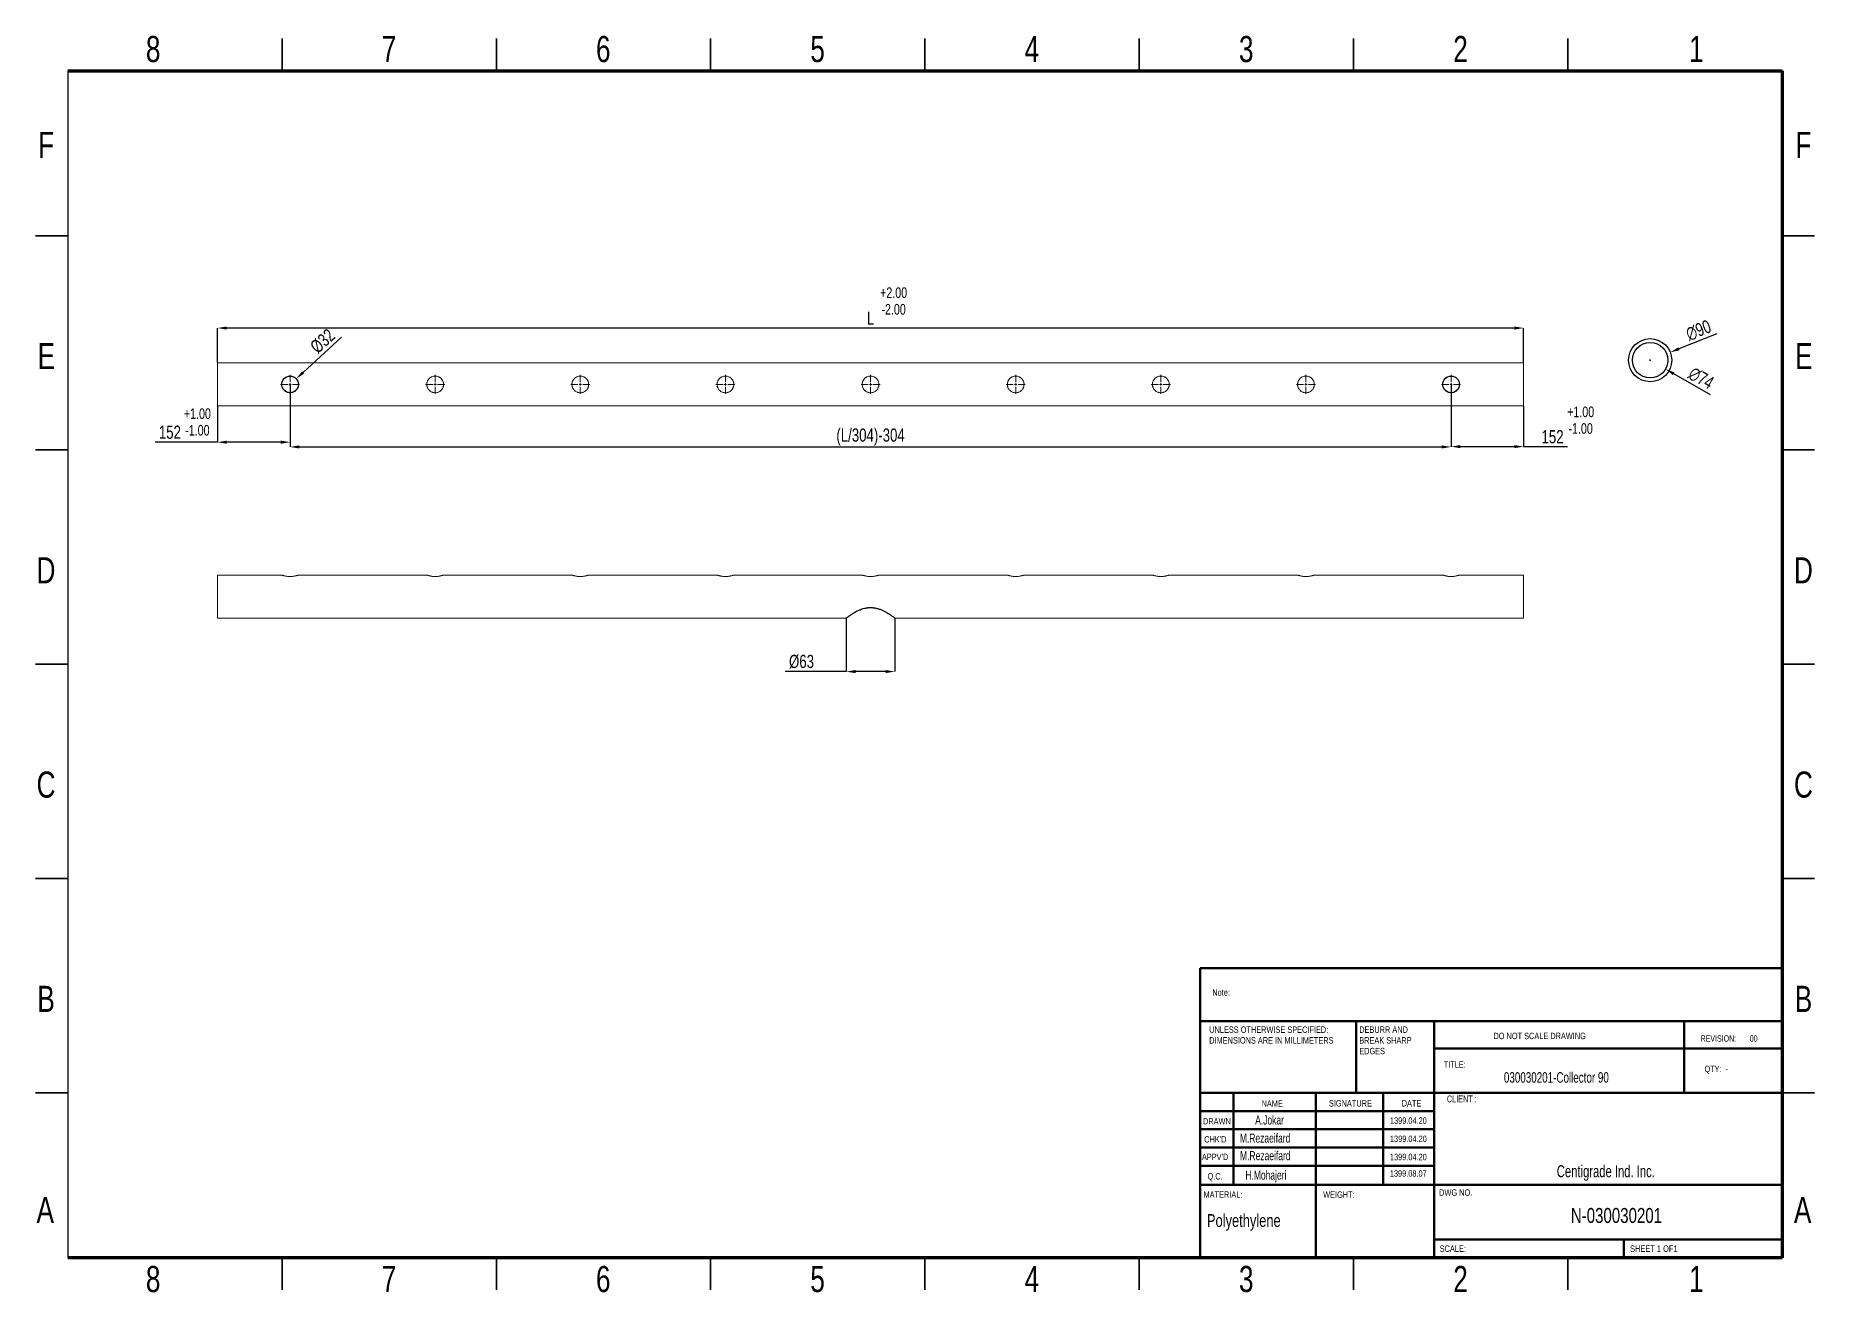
# Model space of a CAD drawing. Header units: millimetres. Extents: x -2608 to 1105, y -1717 to 906.
import ezdxf

# ---------------------------------------------------------------- set-up
doc = ezdxf.new("R2010")
doc.units = ezdxf.units.MM
doc.linetypes.add('SLD-Solid', pattern=[0])
doc.styles.add('SLDTEXTSTYLE0', font='TXT', dxfattribs={"width": 0.75})
doc.styles.add('SLDTEXTSTYLE1', font='TXT', dxfattribs={"width": 0.686449})
doc.styles.add('SLDTEXTSTYLE2', font='TXT', dxfattribs={"width": 0.652778})
doc.styles.add('SLDTEXTSTYLE3', font='TXT', dxfattribs={"width": 0.692308})
doc.styles.add('SLDTEXTSTYLE4', font='TXT', dxfattribs={"width": 0.7})
doc.styles.add('SLDTEXTSTYLE5', font='TXT', dxfattribs={"width": 0.678571})
doc.dimstyles.new('SLDDIMSTYLE30', dxfattribs={"dimscale": 13, "dimtxt": 2.116667, "dimasz": 1.5, "dimexe": 0, "dimexo": 0.0625, "dimgap": 0.529167, "dimtad": 1, "dimdec": 0, "dimrnd": 1e-09, "dimzin": 12, "dimdsep": 46, "dimtxsty": 'SLDTEXTSTYLE0', "dimcen": 0.09, "dimadec": 0, "dimazin": 3, "dimtfac": 1, "dimtdec": 0, "dimtofl": 0, "dimtmove": 0, "dimatfit": 3, "dimfxl": 1, "dimfrac": 2, "dimtolj": 1, "dimtzin": 12, "dimarcsym": 0})

msp = doc.modelspace()

# ---------------------------------------------------------------- texts
at = {"color": 7, "linetype": 'Continuous', "lineweight": 0}
for s, insert, char_height, attachment_point, style in [('8', (-2362.2, 905.6), 54.5, 2, 'SLDTEXTSTYLE0'), ('7', (-1870.1, 905.6), 54.5, 2, 'SLDTEXTSTYLE0'), ('6', (-1422.9, 905.6), 54.5, 2, 'SLDTEXTSTYLE0'), ('5', (-975.6, 905.6), 54.5, 2, 'SLDTEXTSTYLE0'), ('4', (-528.3, 905.6), 54.5, 2, 'SLDTEXTSTYLE0'), ('3', (-81, 905.6), 54.5, 2, 'SLDTEXTSTYLE0'), ('2', (366.3, 905.6), 54.5, 2, 'SLDTEXTSTYLE0'), ('1', (858.3, 905.6), 54.5, 2, 'SLDTEXTSTYLE0'), ('F', (-2585.8, 705.4), 54.5, 2, 'SLDTEXTSTYLE0'), ('F', (1081.9, 705.4), 54.5, 2, 'SLDTEXTSTYLE0'), ('E', (-2585.2, 264.8), 54.5, 2, 'SLDTEXTSTYLE0'), ('E', (1082.6, 264.8), 54.5, 2, 'SLDTEXTSTYLE0'), ('D', (-2585.9, -182.5), 54.5, 2, 'SLDTEXTSTYLE0'), ('D', (1081.9, -182.5), 54.5, 2, 'SLDTEXTSTYLE0'), ('C', (-2585.8, -629.8), 54.5, 2, 'SLDTEXTSTYLE0'), ('C', (1081.9, -629.8), 54.5, 2, 'SLDTEXTSTYLE0'), ('B', (-2585.7, -1077.1), 54.5, 2, 'SLDTEXTSTYLE0'), ('Note:', (-151.7, -1084.3), 13.42, 1, 'SLDTEXTSTYLE0'), ('B', (1082.1, -1077.1), 54.5, 2, 'SLDTEXTSTYLE0'), ('DO NOT SCALE DRAWING', (435, -1175), 13.419, 1, 'SLDTEXTSTYLE0'), ('REVISION:       00', (867.4, -1180.3), 13.419, 1, 'SLDTEXTSTYLE2'), ('TITLE:', (331.2, -1234.6), 13.42, 1, 'SLDTEXTSTYLE0'), ('030030201-Collector 90', (456.8, -1257.3), 21.917, 1, 'SLDTEXTSTYLE4'), ('QTY:  -', (875.6, -1243.8), 13.42, 1, 'SLDTEXTSTYLE5'), ('NAME', (-48.9, -1316.1), 13.42, 1, 'SLDTEXTSTYLE0'), ('SIGNATURE', (91.6, -1315.6), 13.42, 1, 'SLDTEXTSTYLE0'), ('DATE', (243.5, -1315.6), 13.42, 1, 'SLDTEXTSTYLE0'), ('CLIENT :', (337.8, -1306), 14.2, 1, 'SLDTEXTSTYLE4'), ('DRAWN', (-171.3, -1353), 13.42, 1, 'SLDTEXTSTYLE1'), ('A.Jokar', (-62.3, -1347.7), 18.94, 1, 'SLDTEXTSTYLE4'), ('1399.04.20', (219, -1351.7), 13.42, 1, 'SLDTEXTSTYLE0'), ("CHK'D", (-168.7, -1390.7), 13.42, 1, 'SLDTEXTSTYLE0'), ('M.Rezaeifard', (-94.3, -1385.5), 18.935, 1, 'SLDTEXTSTYLE4'), ('1399.04.20', (219, -1389.7), 13.42, 1, 'SLDTEXTSTYLE0'), ("APPV'D", (-173.5, -1427.4), 13.42, 1, 'SLDTEXTSTYLE0'), ('M.Rezaeifard', (-93.9, -1422.2), 18.935, 1, 'SLDTEXTSTYLE4'), ('1399.04.20', (219, -1427.7), 13.42, 1, 'SLDTEXTSTYLE0'), ('Q.C.', (-161.7, -1468), 13.42, 1, 'SLDTEXTSTYLE0'), ('H.Mohajeri', (-82.8, -1462.8), 18.94, 1, 'SLDTEXTSTYLE4'), ('1399.08.07', (218.8, -1462), 13.42, 1, 'SLDTEXTSTYLE0'), ('Centigrade Ind. Inc.', (567.2, -1451.6), 25.048, 1, 'SLDTEXTSTYLE4'), ('A', (-2587.4, -1517.7), 54.5, 2, 'SLDTEXTSTYLE0'), ('MATERIAL:', (-170.1, -1506.2), 13.42, 1, 'SLDTEXTSTYLE0'), ('WEIGHT:', (79.6, -1506.2), 13.41, 1, 'SLDTEXTSTYLE0'), ('DWG NO.', (321.7, -1501.9), 13.42, 1, 'SLDTEXTSTYLE0'), ('A', (1080.3, -1517.7), 54.5, 2, 'SLDTEXTSTYLE0'), ('Polyethylene', (-163, -1553.6), 26.812, 1, 'SLDTEXTSTYLE0'), ('N-030030201', (596.5, -1540.8), 31.31, 1, 'SLDTEXTSTYLE0'), ('SCALE:', (322.8, -1619), 13.42, 1, 'SLDTEXTSTYLE0'), ('SHEET 1 OF1', (720, -1619), 13.419, 1, 'SLDTEXTSTYLE3'), ('8', (-2362.2, -1661.8), 54.5, 2, 'SLDTEXTSTYLE0'), ('7', (-1870.1, -1661.8), 54.5, 2, 'SLDTEXTSTYLE0'), ('6', (-1422.9, -1661.8), 54.5, 2, 'SLDTEXTSTYLE0'), ('5', (-975.6, -1661.8), 54.5, 2, 'SLDTEXTSTYLE0'), ('4', (-528.3, -1661.8), 54.5, 2, 'SLDTEXTSTYLE0'), ('3', (-81, -1661.8), 54.5, 2, 'SLDTEXTSTYLE0'), ('2', (366.3, -1661.8), 54.5, 2, 'SLDTEXTSTYLE0'), ('1', (858.3, -1661.8), 54.5, 2, 'SLDTEXTSTYLE0')]:
    msp.add_mtext(s, dxfattribs=dict(at, insert=insert, char_height=char_height, attachment_point=attachment_point, style=style))
at = {"color": 7, "linetype": 'Continuous', "lineweight": 18, "char_height": 22.22, "attachment_point": 2, "style": 'SLDTEXTSTYLE0'}
for s, insert in [('\\A1;+2.00', (-816.9, 380.9)), ('\\A1;-2.00', (-816.9, 346.2)), ('\\A1;+1.00', (-2269.9, 128.4)), ('\\A1;+1.00', (617, 132.1)), ('\\A1;-1.00', (-2269.9, 93.7)), ('\\A1;-1.00', (617, 97.4))]:
    msp.add_mtext(s, dxfattribs=dict(at, insert=insert))

# ---------------------------------------------------------------- blocks, each defined once
blk = doc.blocks.new('SW_NOTE_62')
at = {"color": 0, "linetype": 'Continuous', "lineweight": 0, "char_height": 1.5, "attachment_point": 1, "style": 'SLDTEXTSTYLE0'}
for s, insert in [('UNLESS OTHERWISE SPECIFIED:', (0, 1.93)), ('DIMENSIONS ARE IN MILLIMETERS', (0, -0.57))]:
    blk.add_mtext(s, dxfattribs=dict(at, insert=insert))
blk = doc.blocks.new('SW_NOTE_63')
at = {"color": 0, "linetype": 'Continuous', "lineweight": 0, "char_height": 1.5, "attachment_point": 1, "style": 'SLDTEXTSTYLE0'}
for s, insert in [('DEBURR AND', (0, 1.93)), ('BREAK SHARP', (0, -0.57)), ('EDGES', (0, -3.07))]:
    blk.add_mtext(s, dxfattribs=dict(at, insert=insert))
blk = doc.blocks.new('SW_CENTERMARKSYMBOL_0')
at = {"color": 0, "linetype": 'SLD-Solid', "lineweight": 0}
for p, q in [((-0.25, 0), (-1, 0)), ((0, 0), (-0.125, 0)), ((0, 0.25), (0, 1)), ((0, 0), (0, 0.125)), ((0, 0), (0, -0.125)), ((0, 0), (0.125, 0)), ((0.25, 0), (1, 0)), ((0, -0.25), (0, -1))]:
    blk.add_line(p, q, dxfattribs=at)
blk = doc.blocks.new('SW_CENTERMARKSYMBOL_1')
at = {"color": 0, "linetype": 'SLD-Solid', "lineweight": 0}
for p, q in [((-0.25, 0), (-1, 0)), ((0, 0), (-0.125, 0)), ((0, 0.25), (0, 1)), ((0, 0), (0, 0.125)), ((0, 0), (0, -0.125)), ((0, 0), (0.125, 0)), ((0.25, 0), (1, 0)), ((0, -0.25), (0, -1))]:
    blk.add_line(p, q, dxfattribs=at)
blk = doc.blocks.new('SW_CENTERMARKSYMBOL_2')
at = {"color": 0, "linetype": 'SLD-Solid', "lineweight": 0}
for p, q in [((-0.25, 0), (-1, 0)), ((0, 0), (-0.125, 0)), ((0, 0.25), (0, 1)), ((0, 0), (0, 0.125)), ((0, 0), (0, -0.125)), ((0, 0), (0.125, 0)), ((0.25, 0), (1, 0)), ((0, -0.25), (0, -1))]:
    blk.add_line(p, q, dxfattribs=at)
blk = doc.blocks.new('SW_CENTERMARKSYMBOL_3')
at = {"color": 0, "linetype": 'SLD-Solid', "lineweight": 0}
for p, q in [((-0.25, 0), (-1, 0)), ((0, 0), (-0.125, 0)), ((0, 0.25), (0, 1)), ((0, 0), (0, 0.125)), ((0, 0), (0, -0.125)), ((0, 0), (0.125, 0)), ((0.25, 0), (1, 0)), ((0, -0.25), (0, -1))]:
    blk.add_line(p, q, dxfattribs=at)
blk = doc.blocks.new('SW_CENTERMARKSYMBOL_4')
at = {"color": 0, "linetype": 'SLD-Solid', "lineweight": 0}
for p, q in [((-0.25, 0), (-1, 0)), ((0, 0), (-0.125, 0)), ((0, 0.25), (0, 1)), ((0, 0), (0, 0.125)), ((0, 0), (0, -0.125)), ((0, 0), (0.125, 0)), ((0.25, 0), (1, 0)), ((0, -0.25), (0, -1))]:
    blk.add_line(p, q, dxfattribs=at)
blk = doc.blocks.new('SW_CENTERMARKSYMBOL_5')
at = {"color": 0, "linetype": 'SLD-Solid', "lineweight": 0}
for p, q in [((-0.25, 0), (-1, 0)), ((0, 0), (-0.125, 0)), ((0, 0.25), (0, 1)), ((0, 0), (0, 0.125)), ((0, 0), (0, -0.125)), ((0, 0), (0.125, 0)), ((0.25, 0), (1, 0)), ((0, -0.25), (0, -1))]:
    blk.add_line(p, q, dxfattribs=at)
blk = doc.blocks.new('SW_CENTERMARKSYMBOL_6')
at = {"color": 0, "linetype": 'SLD-Solid', "lineweight": 0}
for p, q in [((-0.25, 0), (-1, 0)), ((0, 0), (-0.125, 0)), ((0, 0.25), (0, 1)), ((0, 0), (0, 0.125)), ((0, 0), (0, -0.125)), ((0, 0), (0.125, 0)), ((0.25, 0), (1, 0)), ((0, -0.25), (0, -1))]:
    blk.add_line(p, q, dxfattribs=at)
blk = doc.blocks.new('SW_CENTERMARKSYMBOL_7')
at = {"color": 0, "linetype": 'SLD-Solid', "lineweight": 0}
for p, q in [((-0.25, 0), (-1, 0)), ((0, 0), (-0.125, 0)), ((0, 0.25), (0, 1)), ((0, 0), (0, 0.125)), ((0, 0), (0, -0.125)), ((0, 0), (0.125, 0)), ((0.25, 0), (1, 0)), ((0, -0.25), (0, -1))]:
    blk.add_line(p, q, dxfattribs=at)
blk = doc.blocks.new('SW_CENTERMARKSYMBOL_8')
at = {"color": 0, "linetype": 'SLD-Solid', "lineweight": 0}
for p, q in [((-0.25, 0), (-1, 0)), ((0, 0), (-0.125, 0)), ((0, 0.25), (0, 1)), ((0, 0), (0, 0.125)), ((0, 0), (0, -0.125)), ((0, 0), (0.125, 0)), ((0.25, 0), (1, 0)), ((0, -0.25), (0, -1))]:
    blk.add_line(p, q, dxfattribs=at)
blk = doc.blocks.new('*D13')
at = {"color": 0, "lineweight": -2, "transparency": 16777216}
for p, q in [((-2228, 223.9), (-2228, 296)), ((478.5, 296), (-2208.5, 296)), ((498, 223.9), (498, 296))]:
    blk.add_line(p, q, dxfattribs=at)
at = {"color": 0, "transparency": 16777216}
for points in [[(-2208.5, 299.2), (-2208.5, 292.7), (-2228, 296)], [(478.5, 299.2), (478.5, 292.7), (498, 296)]]:
    blk.add_solid(points, dxfattribs=at)
at = {"layer": 'Defpoints', "color": 0, "transparency": 16777216}
for p in [(-2228, 296), (-2228, 223.1), (498, 223.1)]:
    blk.add_point(p, dxfattribs=at)
at = {"color": 0, "transparency": 16777216, "insert": (-865, 316.6), "char_height": 27.52, "attachment_point": 5, "style": 'SLDTEXTSTYLE0'}
blk.add_mtext('\\A1;L', dxfattribs=at)
blk = doc.blocks.new('*D14')
at = {"color": 0, "lineweight": -2, "transparency": 16777216}
for p, q in [((-2076.5, 157.6), (-2076.5, 57.7)), ((-2228, 132.7), (-2228, 57.7)), ((-2228, 57.7), (-2358.2, 57.7)), ((-2096, 57.7), (-2208.5, 57.7))]:
    blk.add_line(p, q, dxfattribs=at)
at = {"color": 0, "transparency": 16777216}
for points in [[(-2208.5, 60.9), (-2208.5, 54.4), (-2228, 57.7)], [(-2096, 60.9), (-2096, 54.4), (-2076.5, 57.7)]]:
    blk.add_solid(points, dxfattribs=at)
at = {"layer": 'Defpoints', "color": 0, "transparency": 16777216}
for p in [(-2076.5, 158.4), (-2228, 133.5), (-2228, 57.7)]:
    blk.add_point(p, dxfattribs=at)
at = {"color": 0, "transparency": 16777216, "insert": (-2327.3, 78.3), "char_height": 27.52, "attachment_point": 5, "style": 'SLDTEXTSTYLE0'}
blk.add_mtext('\\A1;152', dxfattribs=at)
blk = doc.blocks.new('*D15')
at = {"color": 0, "lineweight": -2, "transparency": 16777216}
for p, q in [((346.6, 157.6), (346.6, 48.4)), ((498, 132.7), (498, 48.4)), ((366.1, 48.4), (478.5, 48.4)), ((498, 48.4), (589.2, 48.4))]:
    blk.add_line(p, q, dxfattribs=at)
at = {"color": 0, "transparency": 16777216}
for points in [[(366.1, 51.7), (366.1, 45.2), (346.6, 48.4)], [(478.5, 51.7), (478.5, 45.2), (498, 48.4)]]:
    blk.add_solid(points, dxfattribs=at)
at = {"layer": 'Defpoints', "color": 0, "transparency": 16777216}
for p in [(346.6, 158.4), (498, 133.5), (346.6, 48.4)]:
    blk.add_point(p, dxfattribs=at)
at = {"color": 0, "transparency": 16777216, "insert": (558.3, 69), "char_height": 27.52, "attachment_point": 5, "style": 'SLDTEXTSTYLE0'}
blk.add_mtext('\\A1;152', dxfattribs=at)
blk = doc.blocks.new('*D16')
at = {"color": 0, "lineweight": -2, "transparency": 16777216}
for p, q in [((-2076.5, 177.5), (-2076.5, 47.8)), ((346.6, 177.5), (346.6, 47.8)), ((-2057, 47.8), (327.1, 47.8))]:
    blk.add_line(p, q, dxfattribs=at)
at = {"color": 0, "transparency": 16777216}
for points in [[(-2057, 51), (-2057, 44.5), (-2076.5, 47.8)], [(327.1, 51), (327.1, 44.5), (346.6, 47.8)]]:
    blk.add_solid(points, dxfattribs=at)
at = {"layer": 'Defpoints', "color": 0, "transparency": 16777216}
for p in [(-2076.5, 178.3), (346.6, 178.3), (346.6, 47.8)]:
    blk.add_point(p, dxfattribs=at)
at = {"color": 0, "transparency": 16777216, "insert": (-865, 68.4), "char_height": 27.517, "attachment_point": 5, "style": 'SLDTEXTSTYLE0'}
blk.add_mtext('\\A1;(L/304)-304', dxfattribs=at)
blk = doc.blocks.new('*D17')
at = {"color": 0, "lineweight": -2, "transparency": 16777216}
for p, q in [((-1969.2, 276.6), (-2049.3, 203.2)), ((-2077.7, 178.3), (-2075.4, 178.3)), ((-2076.5, 177.1), (-2076.5, 179.5))]:
    blk.add_line(p, q, dxfattribs=at)
at = {"color": 0, "transparency": 16777216}
blk.add_solid([(-2051.5, 205.6), (-2047.1, 200.8), (-2063.7, 190.1)], dxfattribs=at)
at = {"layer": 'Defpoints', "color": 0, "transparency": 16777216}
for p in [(-2063.7, 190.1), (-2089.4, 166.5)]:
    blk.add_point(p, dxfattribs=at)
at = {"color": 0, "transparency": 16777216, "insert": (-2008.5, 268.6), "char_height": 27.52, "attachment_point": 5, "rotation": 42.4722, "style": 'SLDTEXTSTYLE0'}
blk.add_mtext('\\A1;%%C32', dxfattribs=at)
blk = doc.blocks.new('*D18')
at = {"color": 0, "lineweight": -2, "transparency": 16777216}
for p, q in [((-915.7, -310.2), (-915.7, -421.2)), ((-814.3, -310.2), (-814.3, -421.2)), ((-915.7, -421.2), (-1043.5, -421.2)), ((-833.8, -421.2), (-896.2, -421.2))]:
    blk.add_line(p, q, dxfattribs=at)
at = {"color": 0, "transparency": 16777216}
for points in [[(-896.2, -417.9), (-896.2, -424.4), (-915.7, -421.2)], [(-833.8, -417.9), (-833.8, -424.4), (-814.3, -421.2)]]:
    blk.add_solid(points, dxfattribs=at)
at = {"layer": 'Defpoints', "color": 0, "transparency": 16777216}
for p in [(-915.7, -309.4), (-814.3, -309.4), (-915.7, -421.2)]:
    blk.add_point(p, dxfattribs=at)
at = {"color": 0, "transparency": 16777216, "insert": (-1009.1, -400.5), "char_height": 27.52, "attachment_point": 5, "style": 'SLDTEXTSTYLE0'}
blk.add_mtext('\\A1;%%C63', dxfattribs=at)
blk = doc.blocks.new('*D19')
at = {"color": 0, "lineweight": -2, "transparency": 16777216}
for p, q in [((901, 283.8), (822.1, 252.5)), ((761, 228.8), (763.3, 228.8)), ((762.1, 227.6), (762.1, 230))]:
    blk.add_line(p, q, dxfattribs=at)
at = {"color": 0, "transparency": 16777216}
blk.add_solid([(820.9, 255.6), (823.3, 249.5), (804, 245.4)], dxfattribs=at)
at = {"layer": 'Defpoints', "color": 0, "transparency": 16777216}
for p in [(804, 245.4), (720.3, 212.2)]:
    blk.add_point(p, dxfattribs=at)
at = {"color": 0, "transparency": 16777216, "insert": (863, 291), "char_height": 27.52, "attachment_point": 5, "rotation": 21.6206, "style": 'SLDTEXTSTYLE0'}
blk.add_mtext('\\A1;∅90', dxfattribs=at)
blk = doc.blocks.new('*D20')
at = {"color": 0, "lineweight": -2, "transparency": 16777216}
for p, q in [((761, 228.8), (763.3, 228.8)), ((762.1, 227.6), (762.1, 230)), ((887.9, 156.3), (811.1, 200.6))]:
    blk.add_line(p, q, dxfattribs=at)
at = {"color": 0, "transparency": 16777216}
blk.add_solid([(812.7, 203.4), (809.5, 197.7), (794.2, 210.3)], dxfattribs=at)
at = {"layer": 'Defpoints', "color": 0, "transparency": 16777216}
for p in [(730.1, 247.3), (794.2, 210.3)]:
    blk.add_point(p, dxfattribs=at)
at = {"color": 0, "transparency": 16777216, "insert": (868.4, 191.3), "char_height": 27.52, "attachment_point": 5, "rotation": 330.0315, "style": 'SLDTEXTSTYLE0'}
blk.add_mtext('\\A1;∅74', dxfattribs=at)

# ---------------------------------------------------------------- dimensions: what is measured, and where the dimension line sits
for base, p1, p2, text, picture, middle in [((-2228, 296), (498, 223.1), (-2228, 223.1), 'L', '*D13', (-865, 316.6)), ((346.6, 47.8), (-2076.5, 178.3), (346.6, 178.3), '(L/304)-304', '*D16', (-865, 68.4))]:
    dim = msp.add_linear_dim(base=base, p1=p1, p2=p2, text=text, dimstyle='SLDDIMSTYLE30')
    dim.commit()
    dim.dimension.update_dxf_attribs({"geometry": picture, "text_midpoint": middle})
dim = msp.add_diameter_dim_2p(p1=(-2089.4, 166.5), p2=(-2063.7, 190.1), text='%%C32', dimstyle='SLDDIMSTYLE30')
dim.commit()
dim.dimension.update_dxf_attribs({"geometry": '*D17', "text_midpoint": (-1994.6, 253.4), "dimtype": 163})
dim = msp.add_diameter_dim_2p(p1=(720.3, 212.2), p2=(804, 245.4), dimstyle='SLDDIMSTYLE30')
dim.commit()
dim.dimension.update_dxf_attribs({"geometry": '*D19', "text_midpoint": (863, 291)})
dim = msp.add_diameter_dim_2p(p1=(730.1, 247.3), p2=(794.2, 210.3), dimstyle='SLDDIMSTYLE30')
dim.commit()
dim.dimension.update_dxf_attribs({"geometry": '*D20', "text_midpoint": (858.1, 173.4), "dimtype": 163})
for base, p1, p2, text, picture, middle in [((-2228, 57.7), (-2076.5, 158.4), (-2228, 133.5), '152', '*D14', (-2327.3, 57.7)), ((346.6, 48.4), (498, 133.5), (346.6, 158.4), '152', '*D15', (558.3, 48.4)), ((-915.7, -421.2), (-814.3, -309.4), (-915.7, -309.4), '%%C63', '*D18', (-1009.1, -421.2))]:
    dim = msp.add_linear_dim(base=base, p1=p1, p2=p2, text=text, dimstyle='SLDDIMSTYLE30')
    dim.commit()
    dim.dimension.update_dxf_attribs({"geometry": picture, "text_midpoint": middle, "dimtype": 160})

# ---------------------------------------------------------------- linework, layer by layer
at = {"color": 7, "linetype": 'Continuous', "lineweight": 35}
for p, q in [((-2093.2, 833.1), (-2093.2, 900.1)), ((-1646, 833.1), (-1646, 900.1)), ((-1198.7, 833.1), (-1198.7, 900.1)), ((-751.4, 900.1), (-751.4, 833.1)), ((-751.4, 833.1), (-751.4, 900.1)), ((-304.1, 833.1), (-304.1, 900.1)), ((143.2, 833.1), (143.2, 900.1)), ((590.5, 833.1), (590.5, 900.1)), ((-2540.5, 488.6), (-2607.6, 488.6)), ((1037.8, 488.6), (1104.9, 488.6)), ((-2540.5, 41.4), (-2607.6, 41.4)), ((1037.8, 41.4), (1104.9, 41.4)), ((-2607.6, -405.9), (-2540.5, -405.9)), ((-2540.5, -405.9), (-2607.6, -405.9)), ((1104.9, -405.9), (1037.8, -405.9)), ((1037.8, -405.9), (1104.9, -405.9)), ((-2540.5, -853.2), (-2607.6, -853.2)), ((1037.8, -853.2), (1104.9, -853.2)), ((-2540.5, -1300.5), (-2607.6, -1300.5)), ((1037.8, -1300.5), (1104.9, -1300.5)), ((-2093.2, -1644.9), (-2093.2, -1712)), ((-1646, -1644.9), (-1646, -1712)), ((-1198.7, -1644.9), (-1198.7, -1712)), ((-751.4, -1712), (-751.4, -1644.9)), ((-751.4, -1644.9), (-751.4, -1712)), ((-304.1, -1644.9), (-304.1, -1712)), ((143.2, -1644.9), (143.2, -1712)), ((590.5, -1644.9), (590.5, -1712))]:
    msp.add_line(p, q, dxfattribs=at)
at = {"color": 7, "linetype": 'Continuous', "lineweight": 70}
for p, q in [((-2540.5, 833.1), (1037.8, 833.1)), ((1037.8, 833.1), (1037.8, -1644.9)), ((1037.8, -1644.9), (-2540.5, -1644.9))]:
    msp.add_line(p, q, dxfattribs=at)
msp.add_line((-2540.5, 833.1), (-2540.5, -1644.9))
at = {"linetype": 'SLD-Solid', "lineweight": 0}
for p, q in [((-2228, 223.1), (-2228, 133.5)), ((498, 223.1), (-2228, 223.1)), ((498, 223.1), (498, 133.5)), ((-2228, 133.5), (498, 133.5)), ((-2093.9, -219.8), (-2228, -219.8)), ((-2228, -219.8), (-2228, -309.4)), ((-1791, -219.8), (-2059.2, -219.8)), ((-1488.1, -219.8), (-1756.3, -219.8)), ((-1185.3, -219.8), (-1453.4, -219.8)), ((-882.4, -219.8), (-1150.5, -219.8)), ((-579.5, -219.8), (-847.6, -219.8)), ((-276.6, -219.8), (-544.7, -219.8)), ((26.3, -219.8), (-241.8, -219.8)), ((329.2, -219.8), (61.1, -219.8)), ((498, -219.8), (363.9, -219.8)), ((498, -219.8), (498, -309.4)), ((-2228, -309.4), (-915.7, -309.4)), ((-814.3, -309.4), (498, -309.4))]:
    msp.add_line(p, q, dxfattribs=at)
at = {"color": 7, "linetype": 'Continuous', "lineweight": 50}
for p, q in [((-177.1, -1040.2), (1037.8, -1040.2)), ((-177.1, -1040.2), (-177.1, -1150.7)), ((-177.1, -1150.7), (1037.8, -1150.7)), ((-177.1, -1150.7), (-177.1, -1642.7)), ((148.6, -1150.7), (148.6, -1300.5)), ((311.4, -1150.7), (311.4, -1644.9)), ((832.8, -1300.5), (832.8, -1150.7)), ((1037.8, -1207.7), (311.4, -1207.7)), ((1037.8, -1300.5), (-177.1, -1300.5)), ((-107.3, -1300.5), (-107.3, -1492.8)), ((64.4, -1300.5), (64.4, -1642.7)), ((205, -1300.5), (205, -1492.8)), ((311.4, -1642.7), (311.4, -1300.5)), ((311.4, -1338.5), (-177.1, -1338.5)), ((311.4, -1376.5), (-177.1, -1376.5)), ((311.4, -1414.6), (-177.1, -1414.6)), ((311.4, -1452.6), (-177.1, -1452.6)), ((-84, -1492.8), (-177.1, -1492.8)), ((-84, -1492.8), (1037.8, -1492.8)), ((311.4, -1606.9), (1037.8, -1606.9)), ((706.8, -1644.9), (706.8, -1606.9))]:
    msp.add_line(p, q, dxfattribs=at)
for centre, radius in [((762.1, 228.8), 45), ((762.1, 228.8), 37), ((-2076.5, 178.3), 17.4), ((346.6, 178.3), 17.4)]:
    msp.add_circle(centre, radius)
at = {"linetype": 'SLD-Solid', "lineweight": 0}
for points, knots in [([(-2076.5, 160.9), (-2077.7, 160.9), (-2078.8, 161), (-2080.5, 161.3), (-2081.1, 161.4), (-2082.2, 161.8), (-2082.7, 162), (-2084.3, 162.6), (-2085.3, 163.2), (-2086.7, 164.1), (-2087.2, 164.5), (-2088.1, 165.2), (-2088.5, 165.6), (-2089.7, 166.8), (-2090.4, 167.6), (-2091.7, 169.5), (-2092.2, 170.5), (-2092.9, 172.1), (-2093.1, 172.7), (-2093.4, 173.7), (-2093.5, 174.3), (-2093.9, 176), (-2094, 177.1), (-2094, 178.9), (-2094, 179.4), (-2093.8, 180.6), (-2093.8, 181.2), (-2093.4, 182.8), (-2093.1, 183.9), (-2092.4, 185.5), (-2092.2, 186), (-2091.6, 187), (-2091.3, 187.5), (-2090.7, 188.5), (-2090.4, 188.9), (-2089.7, 189.8), (-2089.3, 190.2), (-2088.1, 191.4), (-2087.2, 192.1), (-2085.8, 193.1), (-2085.3, 193.4), (-2084.3, 193.9), (-2083.8, 194.2), (-2082.2, 194.8), (-2081.1, 195.2), (-2079.4, 195.5), (-2078.8, 195.6), (-2077.7, 195.7), (-2077.1, 195.7), (-2076, 195.7), (-2075.4, 195.7), (-2074.3, 195.6), (-2073.7, 195.5), (-2072, 195.2), (-2070.9, 194.8), (-2069.3, 194.2), (-2068.8, 193.9), (-2067.8, 193.4), (-2067.3, 193.1), (-2065.9, 192.2), (-2065, 191.4), (-2063.8, 190.2), (-2063.4, 189.8), (-2062.7, 188.9), (-2062.4, 188.5), (-2061.7, 187.5), (-2061.5, 187), (-2060.9, 186), (-2060.7, 185.5), (-2060, 183.9), (-2059.7, 182.8), (-2059.3, 181.2), (-2059.3, 180.6), (-2059.1, 179.5), (-2059.1, 178.9), (-2059.1, 177.1), (-2059.2, 176), (-2059.6, 174.3), (-2059.7, 173.8), (-2060, 172.7), (-2060.2, 172.1), (-2060.7, 171.1), (-2060.9, 170.6), (-2061.4, 169.6), (-2061.7, 169.1), (-2062.7, 167.6), (-2063.4, 166.8), (-2064.6, 165.6), (-2065, 165.2), (-2065.9, 164.5), (-2066.4, 164.1), (-2067.8, 163.2), (-2068.8, 162.6), (-2070.4, 162), (-2070.9, 161.8), (-2072, 161.4), (-2072.6, 161.3), (-2074.2, 161), (-2075.4, 160.9), (-2076.5, 160.9)], [0, 0, 0, 0, 0.03125, 0.03125, 0.046875, 0.046875, 0.0625, 0.0625, 0.09375, 0.09375, 0.109375, 0.109375, 0.125, 0.125, 0.15625, 0.15625, 0.1875, 0.1875, 0.203125, 0.203125, 0.21875, 0.21875, 0.25, 0.25, 0.265625, 0.265625, 0.28125, 0.28125, 0.3125, 0.3125, 0.328125, 0.328125, 0.34375, 0.34375, 0.359375, 0.359375, 0.375, 0.375, 0.40625, 0.40625, 0.421875, 0.421875, 0.4375, 0.4375, 0.46875, 0.46875, 0.484375, 0.484375, 0.5, 0.5, 0.515625, 0.515625, 0.53125, 0.53125, 0.5625, 0.5625, 0.578125, 0.578125, 0.59375, 0.59375, 0.625, 0.625, 0.640625, 0.640625, 0.65625, 0.65625, 0.671875, 0.671875, 0.6875, 0.6875, 0.71875, 0.71875, 0.734375, 0.734375, 0.75, 0.75, 0.78125, 0.78125, 0.796875, 0.796875, 0.8125, 0.8125, 0.828125, 0.828125, 0.84375, 0.84375, 0.875, 0.875, 0.890625, 0.890625, 0.90625, 0.90625, 0.9375, 0.9375, 0.953125, 0.953125, 0.96875, 0.96875, 1, 1, 1, 1]), ([(-1773.7, 160.9), (-1774.8, 160.9), (-1776, 161), (-1777.6, 161.3), (-1778.2, 161.4), (-1779.3, 161.8), (-1779.8, 162), (-1781.4, 162.6), (-1782.4, 163.2), (-1783.8, 164.1), (-1784.3, 164.5), (-1785.2, 165.2), (-1785.6, 165.6), (-1786.8, 166.8), (-1787.5, 167.6), (-1788.8, 169.5), (-1789.3, 170.5), (-1790, 172.1), (-1790.2, 172.7), (-1790.5, 173.7), (-1790.6, 174.3), (-1791, 176), (-1791.1, 177.1), (-1791.1, 178.9), (-1791.1, 179.4), (-1791, 180.6), (-1790.9, 181.2), (-1790.5, 182.8), (-1790.2, 183.9), (-1789.5, 185.5), (-1789.3, 186), (-1788.8, 187), (-1788.5, 187.5), (-1787.8, 188.5), (-1787.5, 188.9), (-1786.8, 189.8), (-1786.4, 190.2), (-1785.2, 191.4), (-1784.3, 192.1), (-1782.9, 193.1), (-1782.4, 193.4), (-1781.4, 193.9), (-1780.9, 194.2), (-1779.3, 194.8), (-1778.2, 195.2), (-1776.5, 195.5), (-1776, 195.6), (-1774.8, 195.7), (-1774.2, 195.7), (-1773.1, 195.7), (-1772.5, 195.7), (-1771.4, 195.6), (-1770.8, 195.5), (-1769.1, 195.2), (-1768, 194.8), (-1766.4, 194.2), (-1765.9, 193.9), (-1764.9, 193.4), (-1764.4, 193.1), (-1763, 192.2), (-1762.1, 191.4), (-1760.9, 190.2), (-1760.5, 189.8), (-1759.8, 188.9), (-1759.5, 188.5), (-1758.9, 187.5), (-1758.6, 187), (-1758, 186), (-1757.8, 185.5), (-1757.1, 183.9), (-1756.8, 182.8), (-1756.5, 181.2), (-1756.4, 180.6), (-1756.3, 179.5), (-1756.2, 178.9), (-1756.2, 177.1), (-1756.3, 176), (-1756.7, 174.3), (-1756.8, 173.8), (-1757.1, 172.7), (-1757.3, 172.1), (-1757.8, 171.1), (-1758, 170.6), (-1758.6, 169.6), (-1758.9, 169.1), (-1759.8, 167.6), (-1760.5, 166.8), (-1761.7, 165.6), (-1762.1, 165.2), (-1763, 164.5), (-1763.5, 164.1), (-1764.9, 163.2), (-1765.9, 162.6), (-1767.5, 162), (-1768, 161.8), (-1769.1, 161.4), (-1769.7, 161.3), (-1771.4, 161), (-1772.5, 160.9), (-1773.7, 160.9)], [0, 0, 0, 0, 0.03125, 0.03125, 0.046875, 0.046875, 0.0625, 0.0625, 0.09375, 0.09375, 0.109375, 0.109375, 0.125, 0.125, 0.15625, 0.15625, 0.1875, 0.1875, 0.203125, 0.203125, 0.21875, 0.21875, 0.25, 0.25, 0.265625, 0.265625, 0.28125, 0.28125, 0.3125, 0.3125, 0.328125, 0.328125, 0.34375, 0.34375, 0.359375, 0.359375, 0.375, 0.375, 0.40625, 0.40625, 0.421875, 0.421875, 0.4375, 0.4375, 0.46875, 0.46875, 0.484375, 0.484375, 0.5, 0.5, 0.515625, 0.515625, 0.53125, 0.53125, 0.5625, 0.5625, 0.578125, 0.578125, 0.59375, 0.59375, 0.625, 0.625, 0.640625, 0.640625, 0.65625, 0.65625, 0.671875, 0.671875, 0.6875, 0.6875, 0.71875, 0.71875, 0.734375, 0.734375, 0.75, 0.75, 0.78125, 0.78125, 0.796875, 0.796875, 0.8125, 0.8125, 0.828125, 0.828125, 0.84375, 0.84375, 0.875, 0.875, 0.890625, 0.890625, 0.90625, 0.90625, 0.9375, 0.9375, 0.953125, 0.953125, 0.96875, 0.96875, 1, 1, 1, 1]), ([(-1470.8, 160.9), (-1471.9, 160.9), (-1473.1, 161), (-1474.7, 161.3), (-1475.3, 161.4), (-1476.4, 161.8), (-1476.9, 162), (-1478.5, 162.6), (-1479.5, 163.2), (-1480.9, 164.1), (-1481.4, 164.5), (-1482.3, 165.2), (-1482.7, 165.6), (-1483.9, 166.8), (-1484.6, 167.6), (-1485.9, 169.5), (-1486.4, 170.5), (-1487.1, 172.1), (-1487.3, 172.7), (-1487.6, 173.7), (-1487.8, 174.3), (-1488.1, 176), (-1488.2, 177.1), (-1488.2, 178.9), (-1488.2, 179.4), (-1488.1, 180.6), (-1488, 181.2), (-1487.6, 182.8), (-1487.3, 183.9), (-1486.6, 185.5), (-1486.4, 186), (-1485.9, 187), (-1485.6, 187.5), (-1484.9, 188.5), (-1484.6, 188.9), (-1483.9, 189.8), (-1483.5, 190.2), (-1482.3, 191.4), (-1481.4, 192.1), (-1480, 193.1), (-1479.5, 193.4), (-1478.5, 193.9), (-1478, 194.2), (-1476.4, 194.8), (-1475.3, 195.2), (-1473.6, 195.5), (-1473.1, 195.6), (-1471.9, 195.7), (-1471.3, 195.7), (-1470.2, 195.7), (-1469.6, 195.7), (-1468.5, 195.6), (-1467.9, 195.5), (-1466.2, 195.2), (-1465.1, 194.8), (-1463.6, 194.2), (-1463, 193.9), (-1462, 193.4), (-1461.5, 193.1), (-1460.1, 192.2), (-1459.3, 191.4), (-1458, 190.2), (-1457.7, 189.8), (-1456.9, 188.9), (-1456.6, 188.5), (-1456, 187.5), (-1455.7, 187), (-1455.1, 186), (-1454.9, 185.5), (-1454.2, 183.9), (-1453.9, 182.8), (-1453.6, 181.2), (-1453.5, 180.6), (-1453.4, 179.5), (-1453.3, 178.9), (-1453.3, 177.1), (-1453.4, 176), (-1453.8, 174.3), (-1453.9, 173.8), (-1454.3, 172.7), (-1454.5, 172.1), (-1454.9, 171.1), (-1455.1, 170.6), (-1455.7, 169.6), (-1456, 169.1), (-1456.9, 167.6), (-1457.6, 166.8), (-1458.8, 165.6), (-1459.3, 165.2), (-1460.1, 164.5), (-1460.6, 164.1), (-1462, 163.2), (-1463, 162.6), (-1464.6, 162), (-1465.1, 161.8), (-1466.2, 161.4), (-1466.8, 161.3), (-1468.5, 161), (-1469.6, 160.9), (-1470.8, 160.9)], [0, 0, 0, 0, 0.03125, 0.03125, 0.046875, 0.046875, 0.0625, 0.0625, 0.09375, 0.09375, 0.109375, 0.109375, 0.125, 0.125, 0.15625, 0.15625, 0.1875, 0.1875, 0.203125, 0.203125, 0.21875, 0.21875, 0.25, 0.25, 0.265625, 0.265625, 0.28125, 0.28125, 0.3125, 0.3125, 0.328125, 0.328125, 0.34375, 0.34375, 0.359375, 0.359375, 0.375, 0.375, 0.40625, 0.40625, 0.421875, 0.421875, 0.4375, 0.4375, 0.46875, 0.46875, 0.484375, 0.484375, 0.5, 0.5, 0.515625, 0.515625, 0.53125, 0.53125, 0.5625, 0.5625, 0.578125, 0.578125, 0.59375, 0.59375, 0.625, 0.625, 0.640625, 0.640625, 0.65625, 0.65625, 0.671875, 0.671875, 0.6875, 0.6875, 0.71875, 0.71875, 0.734375, 0.734375, 0.75, 0.75, 0.78125, 0.78125, 0.796875, 0.796875, 0.8125, 0.8125, 0.828125, 0.828125, 0.84375, 0.84375, 0.875, 0.875, 0.890625, 0.890625, 0.90625, 0.90625, 0.9375, 0.9375, 0.953125, 0.953125, 0.96875, 0.96875, 1, 1, 1, 1]), ([(-1167.9, 160.9), (-1169, 160.9), (-1170.2, 161), (-1171.9, 161.3), (-1172.4, 161.4), (-1173.5, 161.8), (-1174.1, 162), (-1175.6, 162.6), (-1176.6, 163.2), (-1178.1, 164.1), (-1178.5, 164.5), (-1179.4, 165.2), (-1179.8, 165.6), (-1181, 166.8), (-1181.7, 167.6), (-1183, 169.5), (-1183.5, 170.5), (-1184.2, 172.1), (-1184.4, 172.7), (-1184.7, 173.7), (-1184.9, 174.3), (-1185.2, 176), (-1185.3, 177.1), (-1185.3, 178.9), (-1185.3, 179.4), (-1185.2, 180.6), (-1185.1, 181.2), (-1184.8, 182.8), (-1184.4, 183.9), (-1183.8, 185.5), (-1183.5, 186), (-1183, 187), (-1182.7, 187.5), (-1182.1, 188.5), (-1181.7, 188.9), (-1181, 189.8), (-1180.6, 190.2), (-1179.4, 191.4), (-1178.5, 192.1), (-1177.1, 193.1), (-1176.6, 193.4), (-1175.6, 193.9), (-1175.1, 194.2), (-1173.5, 194.8), (-1172.4, 195.2), (-1170.8, 195.5), (-1170.2, 195.6), (-1169, 195.7), (-1168.5, 195.7), (-1167.3, 195.7), (-1166.7, 195.7), (-1165.6, 195.6), (-1165, 195.5), (-1163.3, 195.2), (-1162.2, 194.8), (-1160.7, 194.2), (-1160.2, 193.9), (-1159.1, 193.4), (-1158.6, 193.1), (-1157.2, 192.2), (-1156.4, 191.4), (-1155.2, 190.2), (-1154.8, 189.8), (-1154, 188.9), (-1153.7, 188.5), (-1153.1, 187.5), (-1152.8, 187), (-1152.3, 186), (-1152, 185.5), (-1151.3, 183.9), (-1151, 182.8), (-1150.7, 181.2), (-1150.6, 180.6), (-1150.5, 179.5), (-1150.4, 178.9), (-1150.4, 177.1), (-1150.6, 176), (-1150.9, 174.3), (-1151, 173.8), (-1151.4, 172.7), (-1151.6, 172.1), (-1152, 171.1), (-1152.2, 170.6), (-1152.8, 169.6), (-1153.1, 169.1), (-1154, 167.6), (-1154.8, 166.8), (-1155.9, 165.6), (-1156.4, 165.2), (-1157.2, 164.5), (-1157.7, 164.1), (-1159.1, 163.2), (-1160.1, 162.6), (-1161.7, 162), (-1162.2, 161.8), (-1163.3, 161.4), (-1163.9, 161.3), (-1165.6, 161), (-1166.7, 160.9), (-1167.9, 160.9)], [0, 0, 0, 0, 0.03125, 0.03125, 0.046875, 0.046875, 0.0625, 0.0625, 0.09375, 0.09375, 0.109375, 0.109375, 0.125, 0.125, 0.15625, 0.15625, 0.1875, 0.1875, 0.203125, 0.203125, 0.21875, 0.21875, 0.25, 0.25, 0.265625, 0.265625, 0.28125, 0.28125, 0.3125, 0.3125, 0.328125, 0.328125, 0.34375, 0.34375, 0.359375, 0.359375, 0.375, 0.375, 0.40625, 0.40625, 0.421875, 0.421875, 0.4375, 0.4375, 0.46875, 0.46875, 0.484375, 0.484375, 0.5, 0.5, 0.515625, 0.515625, 0.53125, 0.53125, 0.5625, 0.5625, 0.578125, 0.578125, 0.59375, 0.59375, 0.625, 0.625, 0.640625, 0.640625, 0.65625, 0.65625, 0.671875, 0.671875, 0.6875, 0.6875, 0.71875, 0.71875, 0.734375, 0.734375, 0.75, 0.75, 0.78125, 0.78125, 0.796875, 0.796875, 0.8125, 0.8125, 0.828125, 0.828125, 0.84375, 0.84375, 0.875, 0.875, 0.890625, 0.890625, 0.90625, 0.90625, 0.9375, 0.9375, 0.953125, 0.953125, 0.96875, 0.96875, 1, 1, 1, 1]), ([(-865, 160.9), (-866.2, 160.9), (-867.3, 161), (-869, 161.3), (-869.5, 161.4), (-870.6, 161.8), (-871.2, 162), (-872.7, 162.6), (-873.7, 163.2), (-875.2, 164.1), (-875.6, 164.5), (-876.5, 165.2), (-876.9, 165.6), (-878.1, 166.8), (-878.8, 167.6), (-880.1, 169.5), (-880.7, 170.5), (-881.3, 172.1), (-881.5, 172.7), (-881.8, 173.7), (-882, 174.3), (-882.3, 176), (-882.4, 177.1), (-882.4, 178.9), (-882.4, 179.4), (-882.3, 180.6), (-882.2, 181.2), (-881.9, 182.8), (-881.5, 183.9), (-880.9, 185.5), (-880.6, 186), (-880.1, 187), (-879.8, 187.5), (-879.2, 188.5), (-878.8, 188.9), (-878.1, 189.8), (-877.7, 190.2), (-876.5, 191.4), (-875.6, 192.1), (-874.2, 193.1), (-873.7, 193.4), (-872.7, 193.9), (-872.2, 194.2), (-870.6, 194.8), (-869.6, 195.2), (-867.9, 195.5), (-867.3, 195.6), (-866.1, 195.7), (-865.6, 195.7), (-864.4, 195.7), (-863.9, 195.7), (-862.7, 195.6), (-862.1, 195.5), (-860.4, 195.2), (-859.4, 194.8), (-857.8, 194.2), (-857.3, 193.9), (-856.2, 193.4), (-855.8, 193.1), (-854.3, 192.2), (-853.5, 191.4), (-852.3, 190.2), (-851.9, 189.8), (-851.2, 188.9), (-850.8, 188.5), (-850.2, 187.5), (-849.9, 187), (-849.4, 186), (-849.1, 185.5), (-848.5, 183.9), (-848.1, 182.8), (-847.8, 181.2), (-847.7, 180.6), (-847.6, 179.5), (-847.6, 178.9), (-847.6, 177.1), (-847.7, 176), (-848, 174.3), (-848.1, 173.8), (-848.5, 172.7), (-848.7, 172.1), (-849.1, 171.1), (-849.4, 170.6), (-849.9, 169.6), (-850.2, 169.1), (-851.1, 167.6), (-851.9, 166.8), (-853.1, 165.6), (-853.5, 165.2), (-854.4, 164.5), (-854.8, 164.1), (-856.2, 163.2), (-857.2, 162.6), (-858.8, 162), (-859.4, 161.8), (-860.5, 161.4), (-861, 161.3), (-862.7, 161), (-863.8, 160.9), (-865, 160.9)], [0, 0, 0, 0, 0.03125, 0.03125, 0.046875, 0.046875, 0.0625, 0.0625, 0.09375, 0.09375, 0.109375, 0.109375, 0.125, 0.125, 0.15625, 0.15625, 0.1875, 0.1875, 0.203125, 0.203125, 0.21875, 0.21875, 0.25, 0.25, 0.265625, 0.265625, 0.28125, 0.28125, 0.3125, 0.3125, 0.328125, 0.328125, 0.34375, 0.34375, 0.359375, 0.359375, 0.375, 0.375, 0.40625, 0.40625, 0.421875, 0.421875, 0.4375, 0.4375, 0.46875, 0.46875, 0.484375, 0.484375, 0.5, 0.5, 0.515625, 0.515625, 0.53125, 0.53125, 0.5625, 0.5625, 0.578125, 0.578125, 0.59375, 0.59375, 0.625, 0.625, 0.640625, 0.640625, 0.65625, 0.65625, 0.671875, 0.671875, 0.6875, 0.6875, 0.71875, 0.71875, 0.734375, 0.734375, 0.75, 0.75, 0.78125, 0.78125, 0.796875, 0.796875, 0.8125, 0.8125, 0.828125, 0.828125, 0.84375, 0.84375, 0.875, 0.875, 0.890625, 0.890625, 0.90625, 0.90625, 0.9375, 0.9375, 0.953125, 0.953125, 0.96875, 0.96875, 1, 1, 1, 1]), ([(-562.1, 160.9), (-563.3, 160.9), (-564.4, 161), (-566.1, 161.3), (-566.6, 161.4), (-567.7, 161.8), (-568.3, 162), (-569.9, 162.6), (-570.9, 163.2), (-572.3, 164.1), (-572.7, 164.5), (-573.6, 165.2), (-574, 165.6), (-575.2, 166.8), (-576, 167.6), (-577.2, 169.5), (-577.8, 170.5), (-578.4, 172.1), (-578.6, 172.7), (-578.9, 173.7), (-579.1, 174.3), (-579.4, 176), (-579.5, 177.1), (-579.5, 178.9), (-579.5, 179.4), (-579.4, 180.6), (-579.3, 181.2), (-579, 182.8), (-578.6, 183.9), (-578, 185.5), (-577.7, 186), (-577.2, 187), (-576.9, 187.5), (-576.3, 188.5), (-575.9, 188.9), (-575.2, 189.8), (-574.8, 190.2), (-573.6, 191.4), (-572.8, 192.1), (-571.3, 193.1), (-570.9, 193.4), (-569.8, 193.9), (-569.3, 194.2), (-567.8, 194.8), (-566.7, 195.2), (-565, 195.5), (-564.4, 195.6), (-563.3, 195.7), (-562.7, 195.7), (-561.5, 195.7), (-561, 195.7), (-559.8, 195.6), (-559.3, 195.5), (-557.6, 195.2), (-556.5, 194.8), (-554.9, 194.2), (-554.4, 193.9), (-553.4, 193.4), (-552.9, 193.1), (-551.5, 192.2), (-550.6, 191.4), (-549.4, 190.2), (-549, 189.8), (-548.3, 188.9), (-547.9, 188.5), (-547.3, 187.5), (-547, 187), (-546.5, 186), (-546.2, 185.5), (-545.6, 183.9), (-545.2, 182.8), (-544.9, 181.2), (-544.8, 180.6), (-544.7, 179.5), (-544.7, 178.9), (-544.7, 177.1), (-544.8, 176), (-545.1, 174.3), (-545.3, 173.8), (-545.6, 172.7), (-545.8, 172.1), (-546.2, 171.1), (-546.5, 170.6), (-547, 169.6), (-547.3, 169.1), (-548.3, 167.6), (-549, 166.8), (-550.2, 165.6), (-550.6, 165.2), (-551.5, 164.5), (-551.9, 164.1), (-553.3, 163.2), (-554.3, 162.6), (-555.9, 162), (-556.5, 161.8), (-557.6, 161.4), (-558.1, 161.3), (-559.8, 161), (-560.9, 160.9), (-562.1, 160.9)], [0, 0, 0, 0, 0.03125, 0.03125, 0.046875, 0.046875, 0.0625, 0.0625, 0.09375, 0.09375, 0.109375, 0.109375, 0.125, 0.125, 0.15625, 0.15625, 0.1875, 0.1875, 0.203125, 0.203125, 0.21875, 0.21875, 0.25, 0.25, 0.265625, 0.265625, 0.28125, 0.28125, 0.3125, 0.3125, 0.328125, 0.328125, 0.34375, 0.34375, 0.359375, 0.359375, 0.375, 0.375, 0.40625, 0.40625, 0.421875, 0.421875, 0.4375, 0.4375, 0.46875, 0.46875, 0.484375, 0.484375, 0.5, 0.5, 0.515625, 0.515625, 0.53125, 0.53125, 0.5625, 0.5625, 0.578125, 0.578125, 0.59375, 0.59375, 0.625, 0.625, 0.640625, 0.640625, 0.65625, 0.65625, 0.671875, 0.671875, 0.6875, 0.6875, 0.71875, 0.71875, 0.734375, 0.734375, 0.75, 0.75, 0.78125, 0.78125, 0.796875, 0.796875, 0.8125, 0.8125, 0.828125, 0.828125, 0.84375, 0.84375, 0.875, 0.875, 0.890625, 0.890625, 0.90625, 0.90625, 0.9375, 0.9375, 0.953125, 0.953125, 0.96875, 0.96875, 1, 1, 1, 1]), ([(-259.2, 160.9), (-260.4, 160.9), (-261.5, 161), (-263.2, 161.3), (-263.7, 161.4), (-264.8, 161.8), (-265.4, 162), (-267, 162.6), (-268, 163.2), (-269.4, 164.1), (-269.8, 164.5), (-270.7, 165.2), (-271.1, 165.6), (-272.3, 166.8), (-273.1, 167.6), (-274.3, 169.5), (-274.9, 170.5), (-275.5, 172.1), (-275.7, 172.7), (-276.1, 173.7), (-276.2, 174.3), (-276.5, 176), (-276.6, 177.1), (-276.7, 178.9), (-276.6, 179.4), (-276.5, 180.6), (-276.4, 181.2), (-276.1, 182.8), (-275.8, 183.9), (-275.1, 185.5), (-274.8, 186), (-274.3, 187), (-274, 187.5), (-273.4, 188.5), (-273, 188.9), (-272.3, 189.8), (-271.9, 190.2), (-270.7, 191.4), (-269.9, 192.1), (-268.5, 193.1), (-268, 193.4), (-267, 193.9), (-266.4, 194.2), (-264.9, 194.8), (-263.8, 195.2), (-262.1, 195.5), (-261.5, 195.6), (-260.4, 195.7), (-259.8, 195.7), (-258.6, 195.7), (-258.1, 195.7), (-256.9, 195.6), (-256.4, 195.5), (-254.7, 195.2), (-253.6, 194.8), (-252, 194.2), (-251.5, 193.9), (-250.5, 193.4), (-250, 193.1), (-248.6, 192.2), (-247.7, 191.4), (-246.5, 190.2), (-246.1, 189.8), (-245.4, 188.9), (-245, 188.5), (-244.4, 187.5), (-244.1, 187), (-243.6, 186), (-243.3, 185.5), (-242.7, 183.9), (-242.3, 182.8), (-242, 181.2), (-241.9, 180.6), (-241.8, 179.5), (-241.8, 178.9), (-241.8, 177.1), (-241.9, 176), (-242.2, 174.3), (-242.4, 173.8), (-242.7, 172.7), (-242.9, 172.1), (-243.3, 171.1), (-243.6, 170.6), (-244.1, 169.6), (-244.4, 169.1), (-245.4, 167.6), (-246.1, 166.8), (-247.3, 165.6), (-247.7, 165.2), (-248.6, 164.5), (-249, 164.1), (-250.5, 163.2), (-251.5, 162.6), (-253, 162), (-253.6, 161.8), (-254.7, 161.4), (-255.2, 161.3), (-256.9, 161), (-258.1, 160.9), (-259.2, 160.9)], [0, 0, 0, 0, 0.03125, 0.03125, 0.046875, 0.046875, 0.0625, 0.0625, 0.09375, 0.09375, 0.109375, 0.109375, 0.125, 0.125, 0.15625, 0.15625, 0.1875, 0.1875, 0.203125, 0.203125, 0.21875, 0.21875, 0.25, 0.25, 0.265625, 0.265625, 0.28125, 0.28125, 0.3125, 0.3125, 0.328125, 0.328125, 0.34375, 0.34375, 0.359375, 0.359375, 0.375, 0.375, 0.40625, 0.40625, 0.421875, 0.421875, 0.4375, 0.4375, 0.46875, 0.46875, 0.484375, 0.484375, 0.5, 0.5, 0.515625, 0.515625, 0.53125, 0.53125, 0.5625, 0.5625, 0.578125, 0.578125, 0.59375, 0.59375, 0.625, 0.625, 0.640625, 0.640625, 0.65625, 0.65625, 0.671875, 0.671875, 0.6875, 0.6875, 0.71875, 0.71875, 0.734375, 0.734375, 0.75, 0.75, 0.78125, 0.78125, 0.796875, 0.796875, 0.8125, 0.8125, 0.828125, 0.828125, 0.84375, 0.84375, 0.875, 0.875, 0.890625, 0.890625, 0.90625, 0.90625, 0.9375, 0.9375, 0.953125, 0.953125, 0.96875, 0.96875, 1, 1, 1, 1]), ([(43.7, 160.9), (42.5, 160.9), (41.4, 161), (39.7, 161.3), (39.1, 161.4), (38, 161.8), (37.5, 162), (35.9, 162.6), (34.9, 163.2), (33.5, 164.1), (33, 164.5), (32.2, 165.2), (31.7, 165.6), (30.5, 166.8), (29.8, 167.6), (28.6, 169.5), (28, 170.5), (27.4, 172.1), (27.2, 172.7), (26.8, 173.7), (26.7, 174.3), (26.4, 176), (26.2, 177.1), (26.2, 178.9), (26.3, 179.4), (26.4, 180.6), (26.5, 181.2), (26.8, 182.8), (27.1, 183.9), (27.8, 185.5), (28, 186), (28.6, 187), (28.9, 187.5), (29.5, 188.5), (29.8, 188.9), (30.6, 189.8), (30.9, 190.2), (32.2, 191.4), (33, 192.1), (34.4, 193.1), (34.9, 193.4), (35.9, 193.9), (36.5, 194.2), (38, 194.8), (39.1, 195.2), (40.8, 195.5), (41.4, 195.6), (42.5, 195.7), (43.1, 195.7), (44.2, 195.7), (44.8, 195.7), (46, 195.6), (46.5, 195.5), (48.2, 195.2), (49.3, 194.8), (50.9, 194.2), (51.4, 193.9), (52.4, 193.4), (52.9, 193.1), (54.3, 192.2), (55.2, 191.4), (56.4, 190.2), (56.8, 189.8), (57.5, 188.9), (57.8, 188.5), (58.5, 187.5), (58.8, 187), (59.3, 186), (59.6, 185.5), (60.2, 183.9), (60.5, 182.8), (60.9, 181.2), (61, 180.6), (61.1, 179.5), (61.1, 178.9), (61.1, 177.1), (61, 176), (60.7, 174.3), (60.5, 173.8), (60.2, 172.7), (60, 172.1), (59.6, 171.1), (59.3, 170.6), (58.8, 169.6), (58.5, 169.1), (57.5, 167.6), (56.8, 166.8), (55.6, 165.6), (55.2, 165.2), (54.3, 164.5), (53.8, 164.1), (52.4, 163.2), (51.4, 162.6), (49.9, 162), (49.3, 161.8), (48.2, 161.4), (47.7, 161.3), (46, 161), (44.8, 160.9), (43.7, 160.9)], [0, 0, 0, 0, 0.03125, 0.03125, 0.046875, 0.046875, 0.0625, 0.0625, 0.09375, 0.09375, 0.109375, 0.109375, 0.125, 0.125, 0.15625, 0.15625, 0.1875, 0.1875, 0.203125, 0.203125, 0.21875, 0.21875, 0.25, 0.25, 0.265625, 0.265625, 0.28125, 0.28125, 0.3125, 0.3125, 0.328125, 0.328125, 0.34375, 0.34375, 0.359375, 0.359375, 0.375, 0.375, 0.40625, 0.40625, 0.421875, 0.421875, 0.4375, 0.4375, 0.46875, 0.46875, 0.484375, 0.484375, 0.5, 0.5, 0.515625, 0.515625, 0.53125, 0.53125, 0.5625, 0.5625, 0.578125, 0.578125, 0.59375, 0.59375, 0.625, 0.625, 0.640625, 0.640625, 0.65625, 0.65625, 0.671875, 0.671875, 0.6875, 0.6875, 0.71875, 0.71875, 0.734375, 0.734375, 0.75, 0.75, 0.78125, 0.78125, 0.796875, 0.796875, 0.8125, 0.8125, 0.828125, 0.828125, 0.84375, 0.84375, 0.875, 0.875, 0.890625, 0.890625, 0.90625, 0.90625, 0.9375, 0.9375, 0.953125, 0.953125, 0.96875, 0.96875, 1, 1, 1, 1]), ([(346.6, 160.9), (345.4, 160.9), (344.3, 161), (342.6, 161.3), (342, 161.4), (340.9, 161.8), (340.4, 162), (338.8, 162.6), (337.8, 163.2), (336.4, 164.1), (335.9, 164.5), (335.1, 165.2), (334.6, 165.6), (333.4, 166.8), (332.7, 167.6), (331.4, 169.5), (330.9, 170.5), (330.2, 172.1), (330.1, 172.7), (329.7, 173.7), (329.6, 174.3), (329.2, 176), (329.1, 177.1), (329.1, 178.9), (329.2, 179.4), (329.3, 180.6), (329.4, 181.2), (329.7, 182.8), (330, 183.9), (330.7, 185.5), (330.9, 186), (331.5, 187), (331.8, 187.5), (332.4, 188.5), (332.7, 188.9), (333.5, 189.8), (333.8, 190.2), (335, 191.4), (335.9, 192.1), (337.3, 193.1), (337.8, 193.4), (338.8, 193.9), (339.3, 194.2), (340.9, 194.8), (342, 195.2), (343.7, 195.5), (344.3, 195.6), (345.4, 195.7), (346, 195.7), (347.1, 195.7), (347.7, 195.7), (348.8, 195.6), (349.4, 195.5), (351.1, 195.2), (352.2, 194.8), (353.8, 194.2), (354.3, 193.9), (355.3, 193.4), (355.8, 193.1), (357.2, 192.2), (358.1, 191.4), (359.3, 190.2), (359.7, 189.8), (360.4, 188.9), (360.7, 188.5), (361.4, 187.5), (361.7, 187), (362.2, 186), (362.4, 185.5), (363.1, 183.9), (363.4, 182.8), (363.8, 181.2), (363.9, 180.6), (364, 179.5), (364, 178.9), (364, 177.1), (363.9, 176), (363.6, 174.3), (363.4, 173.8), (363.1, 172.7), (362.9, 172.1), (362.4, 171.1), (362.2, 170.6), (361.7, 169.6), (361.4, 169.1), (360.4, 167.6), (359.7, 166.8), (358.5, 165.6), (358.1, 165.2), (357.2, 164.5), (356.7, 164.1), (355.3, 163.2), (354.3, 162.6), (352.7, 162), (352.2, 161.8), (351.1, 161.4), (350.5, 161.3), (348.9, 161), (347.7, 160.9), (346.6, 160.9)], [0, 0, 0, 0, 0.03125, 0.03125, 0.046875, 0.046875, 0.0625, 0.0625, 0.09375, 0.09375, 0.109375, 0.109375, 0.125, 0.125, 0.15625, 0.15625, 0.1875, 0.1875, 0.203125, 0.203125, 0.21875, 0.21875, 0.25, 0.25, 0.265625, 0.265625, 0.28125, 0.28125, 0.3125, 0.3125, 0.328125, 0.328125, 0.34375, 0.34375, 0.359375, 0.359375, 0.375, 0.375, 0.40625, 0.40625, 0.421875, 0.421875, 0.4375, 0.4375, 0.46875, 0.46875, 0.484375, 0.484375, 0.5, 0.5, 0.515625, 0.515625, 0.53125, 0.53125, 0.5625, 0.5625, 0.578125, 0.578125, 0.59375, 0.59375, 0.625, 0.625, 0.640625, 0.640625, 0.65625, 0.65625, 0.671875, 0.671875, 0.6875, 0.6875, 0.71875, 0.71875, 0.734375, 0.734375, 0.75, 0.75, 0.78125, 0.78125, 0.796875, 0.796875, 0.8125, 0.8125, 0.828125, 0.828125, 0.84375, 0.84375, 0.875, 0.875, 0.890625, 0.890625, 0.90625, 0.90625, 0.9375, 0.9375, 0.953125, 0.953125, 0.96875, 0.96875, 1, 1, 1, 1]), ([(-2076.5, -222.6), (-2077.5, -222.6), (-2079.4, -222.6), (-2082.2, -222.4), (-2084.8, -222), (-2087.2, -221.6), (-2089.3, -221.1), (-2091.1, -220.6), (-2092.6, -220.2), (-2093.5, -219.9), (-2094, -219.8), (-2093.9, -219.8), (-2093.9, -219.8)], [0, 0, 0, 0, 0.102111, 0.207286, 0.30937, 0.414242, 0.519624, 0.627919, 0.735606, 0.846614, 0.95082, 1, 1, 1, 1]), ([(-2059.2, -219.8), (-2059.2, -219.8), (-2059.1, -219.8), (-2059.6, -220), (-2060.5, -220.2), (-2061.9, -220.6), (-2063.7, -221.1), (-2065.8, -221.6), (-2068.3, -222), (-2071, -222.4), (-2073.7, -222.6), (-2075.6, -222.6), (-2076.5, -222.6)], [0, 0, 0, 0, 0.059119, 0.164046, 0.264708, 0.368104, 0.472295, 0.579308, 0.686956, 0.797835, 0.897511, 1, 1, 1, 1]), ([(-1773.7, -222.6), (-1774.6, -222.6), (-1776.5, -222.6), (-1779.3, -222.4), (-1781.9, -222), (-1784.3, -221.6), (-1786.4, -221.1), (-1788.3, -220.6), (-1789.7, -220.2), (-1790.6, -219.9), (-1791.1, -219.8), (-1791, -219.8), (-1791, -219.8)], [0, 0, 0, 0, 0.102111, 0.207287, 0.309371, 0.414242, 0.519625, 0.627919, 0.735606, 0.846614, 0.95082, 1, 1, 1, 1]), ([(-1756.3, -219.8), (-1756.3, -219.8), (-1756.3, -219.8), (-1756.7, -220), (-1757.7, -220.2), (-1759, -220.6), (-1760.8, -221.1), (-1762.9, -221.6), (-1765.4, -222), (-1768.1, -222.4), (-1770.9, -222.6), (-1772.7, -222.6), (-1773.7, -222.6)], [0, 0, 0, 0, 0.059119, 0.164046, 0.264708, 0.368104, 0.472295, 0.579308, 0.686957, 0.797835, 0.897511, 1, 1, 1, 1]), ([(-1470.8, -222.6), (-1471.7, -222.6), (-1473.6, -222.6), (-1476.4, -222.4), (-1479, -222), (-1481.4, -221.6), (-1483.5, -221.1), (-1485.4, -220.6), (-1486.8, -220.2), (-1487.7, -219.9), (-1488.2, -219.8), (-1488.2, -219.8), (-1488.1, -219.8)], [0, 0, 0, 0, 0.102112, 0.207286, 0.30937, 0.414241, 0.519624, 0.627919, 0.735606, 0.846614, 0.95082, 1, 1, 1, 1]), ([(-1453.4, -219.8), (-1453.4, -219.8), (-1453.4, -219.8), (-1453.8, -220), (-1454.8, -220.2), (-1456.1, -220.6), (-1457.9, -221.1), (-1460, -221.6), (-1462.5, -222), (-1465.2, -222.4), (-1468, -222.6), (-1469.8, -222.6), (-1470.8, -222.6)], [0, 0, 0, 0, 0.059119, 0.164046, 0.264707, 0.368105, 0.472295, 0.579307, 0.686957, 0.797835, 0.897511, 1, 1, 1, 1]), ([(-1167.9, -222.6), (-1168.8, -222.6), (-1170.7, -222.6), (-1173.5, -222.4), (-1176.1, -222), (-1178.5, -221.6), (-1180.7, -221.1), (-1182.5, -220.6), (-1183.9, -220.2), (-1184.9, -219.9), (-1185.3, -219.8), (-1185.3, -219.8), (-1185.3, -219.8)], [0, 0, 0, 0, 0.102112, 0.207288, 0.30937, 0.414241, 0.519624, 0.62792, 0.735607, 0.846614, 0.95082, 1, 1, 1, 1]), ([(-1150.5, -219.8), (-1150.5, -219.8), (-1150.5, -219.8), (-1151, -220), (-1151.9, -220.2), (-1153.2, -220.6), (-1155, -221.1), (-1157.1, -221.6), (-1159.6, -222), (-1162.3, -222.4), (-1165.1, -222.6), (-1166.9, -222.6), (-1167.9, -222.6)], [0, 0, 0, 0, 0.059119, 0.164046, 0.264707, 0.368104, 0.472296, 0.579307, 0.686955, 0.797837, 0.897509, 1, 1, 1, 1]), ([(-865, -222.6), (-865.9, -222.6), (-867.8, -222.6), (-870.6, -222.4), (-873.2, -222), (-875.6, -221.6), (-877.8, -221.1), (-879.6, -220.6), (-881, -220.2), (-882, -219.9), (-882.4, -219.8), (-882.4, -219.8), (-882.4, -219.8)], [0, 0, 0, 0, 0.102112, 0.207288, 0.30937, 0.414244, 0.519624, 0.62792, 0.735607, 0.846614, 0.95082, 1, 1, 1, 1]), ([(-847.6, -219.8), (-847.6, -219.8), (-847.6, -219.8), (-848.1, -220), (-849, -220.2), (-850.3, -220.6), (-852.1, -221.1), (-854.2, -221.6), (-856.7, -222), (-859.4, -222.4), (-862.2, -222.6), (-864, -222.6), (-865, -222.6)], [0, 0, 0, 0, 0.059119, 0.164047, 0.264709, 0.368105, 0.472296, 0.579307, 0.686958, 0.797837, 0.897513, 1, 1, 1, 1]), ([(-562.1, -222.6), (-563, -222.6), (-564.9, -222.6), (-567.7, -222.4), (-570.3, -222), (-572.7, -221.6), (-574.9, -221.1), (-576.7, -220.6), (-578.1, -220.2), (-579.1, -219.9), (-579.5, -219.8), (-579.5, -219.8), (-579.5, -219.8)], [0, 0, 0, 0, 0.102112, 0.207287, 0.309373, 0.414244, 0.519626, 0.627919, 0.735606, 0.846614, 0.95082, 1, 1, 1, 1]), ([(-544.7, -219.8), (-544.7, -219.8), (-544.7, -219.8), (-545.2, -220), (-546.1, -220.2), (-547.5, -220.6), (-549.2, -221.1), (-551.3, -221.6), (-553.8, -222), (-556.5, -222.4), (-559.3, -222.6), (-561.2, -222.6), (-562.1, -222.6)], [0, 0, 0, 0, 0.059119, 0.164047, 0.264709, 0.368105, 0.472296, 0.57931, 0.686958, 0.797837, 0.897513, 1, 1, 1, 1]), ([(-259.2, -222.6), (-260.2, -222.6), (-262.1, -222.6), (-264.8, -222.4), (-267.4, -222), (-269.8, -221.6), (-272, -221.1), (-273.8, -220.6), (-275.3, -220.2), (-276.2, -219.9), (-276.6, -219.8), (-276.6, -219.8), (-276.6, -219.8)], [0, 0, 0, 0, 0.102108, 0.207284, 0.30937, 0.414241, 0.519624, 0.627918, 0.735605, 0.846614, 0.95082, 1, 1, 1, 1]), ([(-241.8, -219.8), (-241.8, -219.8), (-241.8, -219.8), (-242.3, -220), (-243.2, -220.2), (-244.6, -220.6), (-246.3, -221.1), (-248.5, -221.6), (-250.9, -222), (-253.6, -222.4), (-256.4, -222.6), (-258.3, -222.6), (-259.2, -222.6)], [0, 0, 0, 0, 0.059119, 0.164046, 0.264708, 0.368104, 0.472294, 0.579307, 0.686955, 0.797834, 0.897509, 1, 1, 1, 1]), ([(43.7, -222.6), (42.7, -222.6), (40.8, -222.6), (38.1, -222.4), (35.4, -222), (33.1, -221.6), (30.9, -221.1), (29.1, -220.6), (27.6, -220.2), (26.7, -219.9), (26.2, -219.8), (26.3, -219.8), (26.3, -219.8)], [0, 0, 0, 0, 0.102108, 0.207288, 0.309366, 0.414241, 0.519621, 0.62792, 0.735607, 0.846614, 0.95082, 1, 1, 1, 1]), ([(61.1, -219.8), (61.1, -219.8), (61.1, -219.8), (60.6, -220), (59.7, -220.2), (58.3, -220.6), (56.6, -221.1), (54.4, -221.6), (51.9, -222), (49.3, -222.4), (46.5, -222.6), (44.6, -222.6), (43.7, -222.6)], [0, 0, 0, 0, 0.059119, 0.164047, 0.264709, 0.368103, 0.472296, 0.579303, 0.686958, 0.797833, 0.897509, 1, 1, 1, 1]), ([(346.6, -222.6), (345.6, -222.6), (343.7, -222.6), (341, -222.4), (338.3, -222), (335.9, -221.6), (333.8, -221.1), (332, -220.6), (330.5, -220.2), (329.6, -219.9), (329.1, -219.8), (329.2, -219.8), (329.2, -219.8)], [0, 0, 0, 0, 0.102116, 0.207287, 0.309372, 0.414247, 0.519626, 0.627919, 0.735606, 0.846615, 0.95082, 1, 1, 1, 1]), ([(363.9, -219.8), (364, -219.8), (364, -219.8), (363.5, -220), (362.6, -220.2), (361.2, -220.6), (359.5, -221.1), (357.3, -221.6), (354.8, -222), (352.2, -222.4), (349.4, -222.6), (347.5, -222.6), (346.6, -222.6)], [0, 0, 0, 0, 0.0591193, 0.1640464, 0.2647086, 0.3681073, 0.4722954, 0.5793096, 0.6869578, 0.797841, 0.8975173, 1, 1, 1, 1])]:
    msp.add_open_spline(points, degree=3, knots=knots, dxfattribs=at)
at = {"linetype": 'SLD-Solid'}
for points, knots in [([(-915.7, -309.4), (-915.3, -309.1), (-914.8, -308.7), (-913.1, -307.4), (-911.8, -306.5), (-909, -304.4), (-907.4, -303.4), (-904.9, -301.6), (-903.9, -301), (-902, -299.8), (-901, -299.2), (-898.8, -297.8), (-897.5, -297.1), (-894.9, -295.7), (-893.6, -295), (-890.4, -293.5), (-888.7, -292.7), (-885.5, -291.4), (-884.2, -290.9), (-881, -289.9), (-879.2, -289.3), (-876.5, -288.7), (-875.8, -288.6), (-874.3, -288.3), (-873.5, -288.1), (-872.1, -287.9), (-871.4, -287.9), (-870.4, -287.7), (-869.9, -287.7), (-869, -287.6), (-868.5, -287.6), (-867.8, -287.5), (-867.6, -287.5), (-867.2, -287.5), (-867, -287.5), (-866.4, -287.5), (-866.1, -287.5), (-865.6, -287.5), (-865.5, -287.5), (-865.4, -287.5)], [0.3031169, 0.3031169, 0.3031169, 0.3031169, 0.3410128, 0.3410128, 0.4318913, 0.4318913, 0.5227699, 0.5227699, 0.5714853, 0.5714853, 0.6202007, 0.6202007, 0.6751132, 0.6751132, 0.7300256, 0.7300256, 0.7946198, 0.7946198, 0.8375227, 0.8375227, 0.891898, 0.891898, 0.9128667, 0.9128667, 0.9338355, 0.9338355, 0.9499903, 0.9499903, 0.9611451, 0.9611451, 0.9727678, 0.9727678, 0.9782959, 0.9782959, 0.983824, 0.983824, 0.9948802, 0.9948802, 1, 1, 1, 1]), ([(-864.1, -287.5), (-863.2, -287.5), (-862.1, -287.6), (-860.4, -287.7), (-859.9, -287.7), (-858.8, -287.8), (-858.3, -287.9), (-857.5, -288), (-857.2, -288), (-856.7, -288.1), (-856.4, -288.2), (-855.6, -288.3), (-855.1, -288.4), (-853.5, -288.7), (-852.5, -288.9), (-851, -289.3), (-850.4, -289.5), (-848.8, -289.9), (-847.8, -290.2), (-845.7, -290.9), (-844.8, -291.3), (-841.8, -292.4), (-840, -293.2), (-837.2, -294.6), (-836.1, -295.1), (-834.3, -296.1), (-833.5, -296.6), (-831.9, -297.5), (-831.1, -297.9), (-828.9, -299.2), (-827.5, -300.1), (-824.8, -301.8), (-823.5, -302.7), (-820.6, -304.8), (-818.9, -305.9), (-816.3, -307.9), (-815.2, -308.7), (-814.3, -309.4)], [0, 0, 0, 0, 0.0373476, 0.0373476, 0.0513999, 0.0513999, 0.0643854, 0.0643854, 0.0711121, 0.0711121, 0.0778388, 0.0778388, 0.0912922, 0.0912922, 0.118199, 0.118199, 0.1344503, 0.1344503, 0.1669529, 0.1669529, 0.1994556, 0.1994556, 0.2644608, 0.2644608, 0.3058953, 0.3058953, 0.340287, 0.340287, 0.3746786, 0.3746786, 0.4434619, 0.4434619, 0.5122452, 0.5122452, 0.6155173, 0.6155173, 0.6968531, 0.6968531, 0.6968531, 0.6968531])]:
    msp.add_open_spline(points, degree=3, knots=knots, dxfattribs=at)

# ---------------------------------------------------------------- block references
at = {"linetype": 'Continuous', "lineweight": 0, "xscale": 19.92690014026262, "yscale": 19.92690014026262, "zscale": 19.92690014026262}
for name, p in [('SW_CENTERMARKSYMBOL_1', (-2076.5, 178.3)), ('SW_CENTERMARKSYMBOL_2', (-1773.7, 178.3)), ('SW_CENTERMARKSYMBOL_3', (-1470.8, 178.3)), ('SW_CENTERMARKSYMBOL_4', (-1167.9, 178.3)), ('SW_CENTERMARKSYMBOL_5', (-865, 178.3)), ('SW_CENTERMARKSYMBOL_6', (-562.1, 178.3)), ('SW_CENTERMARKSYMBOL_7', (-259.2, 178.3)), ('SW_CENTERMARKSYMBOL_8', (43.7, 178.3)), ('SW_CENTERMARKSYMBOL_0', (346.6, 178.3))]:
    msp.add_blockref(name, p, dxfattribs=at)
at = {"color": 7, "linetype": 'Continuous', "lineweight": 0, "xscale": 8.945728105370856, "yscale": 8.945728105370856, "zscale": 8.945728105370856}
for name, p in [('SW_NOTE_62', (-158.2, -1179.1)), ('SW_NOTE_63', (154.9, -1179.1))]:
    msp.add_blockref(name, p, dxfattribs=at)

msp.set_redraw_order([(e.dxf.handle, doc.entitydb.next_handle()) for e in msp.query("TEXT MTEXT ATTDEF DIMENSION ARC_DIMENSION")])  # texts and dimensions are drawn at this point

doc.saveas('drawing.dxf')
